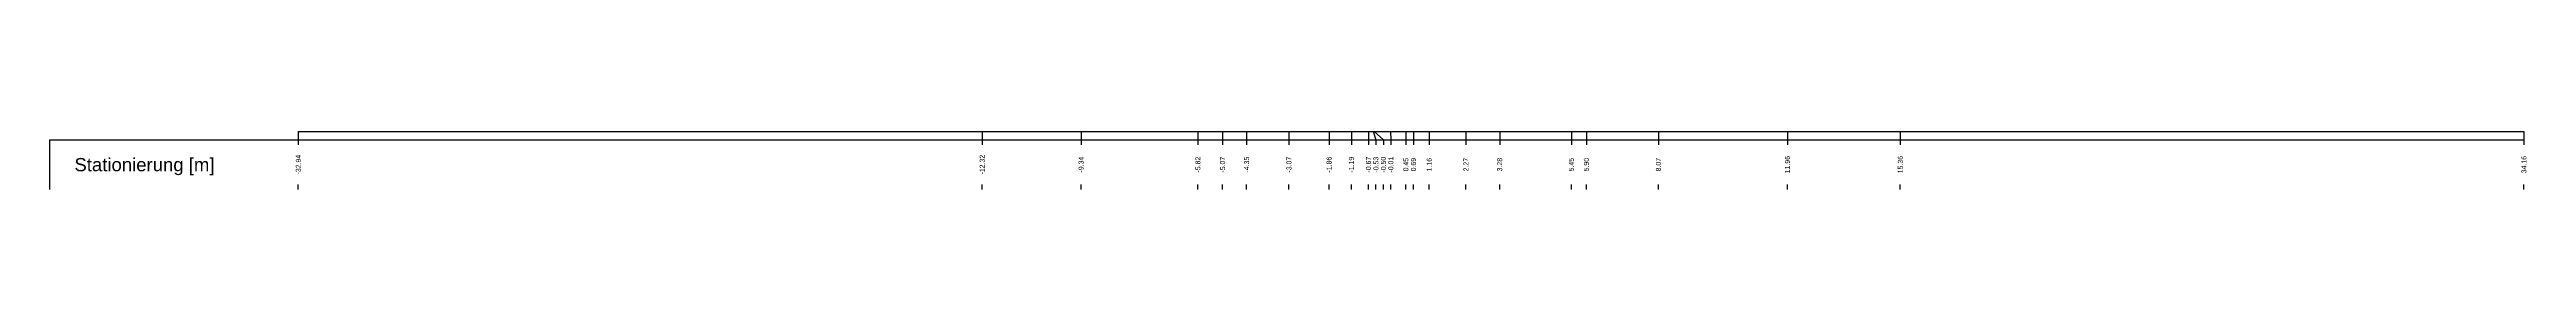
# Model space of a CAD drawing. Header units: millimetres. Extents: x -8 to 79, y -83 to 317.
# Drawn here: x -7.5 to 67.2, y 1.2 to 3 of the extents above; entities that cross this region are included whole.
import ezdxf
from ezdxf.enums import TextEntityAlignment as Align

# ---------------------------------------------------------------- set-up
doc = ezdxf.new("R2010")
doc.units = ezdxf.units.MM
doc.styles.get("Standard").update_dxf_attribs({"font": 'arial.ttf'})

msp = doc.modelspace()

# ---------------------------------------------------------------- linework, layer by layer
at = {"layer": 'band'}
for p, q in [((0, 2.75), (0, 2.6)), ((20.618, 2.75), (20.618, 2.6)), ((23.599, 2.75), (23.599, 2.6)), ((27.121, 2.75), (27.121, 2.6)), ((27.865, 2.75), (27.865, 2.6)), ((28.591, 2.75), (28.591, 2.6)), ((29.868, 2.75), (29.868, 2.6)), ((31.076, 2.75), (31.076, 2.6)), ((31.75, 2.75), (31.75, 2.6)), ((32.264, 2.75), (32.264, 2.6)), ((32.489, 2.75), (32.489, 2.6)), ((32.714, 2.75), (32.714, 2.6)), ((32.939, 2.75), (32.939, 2.6)), ((33.391, 2.75), (33.391, 2.6)), ((33.622, 2.75), (33.622, 2.6)), ((34.096, 2.75), (34.096, 2.6)), ((35.203, 2.75), (35.203, 2.6)), ((36.22, 2.75), (36.22, 2.6)), ((38.383, 2.75), (38.383, 2.6)), ((38.834, 2.75), (38.834, 2.6)), ((41.005, 2.75), (41.005, 2.6)), ((44.897, 2.75), (44.897, 2.6)), ((48.299, 2.75), (48.299, 2.6)), ((67.1, 2.75), (67.1, 2.6)), ((0, 1.25), (0, 1.4)), ((20.618, 1.25), (20.618, 1.4)), ((23.599, 1.25), (23.599, 1.4)), ((27.121, 1.25), (27.121, 1.4)), ((27.865, 1.25), (27.865, 1.4)), ((28.591, 1.25), (28.591, 1.4)), ((29.868, 1.25), (29.868, 1.4)), ((31.076, 1.25), (31.076, 1.4)), ((31.75, 1.25), (31.75, 1.4)), ((32.264, 1.25), (32.264, 1.4)), ((32.489, 1.25), (32.489, 1.4)), ((32.714, 1.25), (32.714, 1.4)), ((32.939, 1.25), (32.939, 1.4)), ((33.391, 1.25), (33.391, 1.4)), ((33.622, 1.25), (33.622, 1.4)), ((34.096, 1.25), (34.096, 1.4)), ((35.203, 1.25), (35.203, 1.4)), ((36.22, 1.25), (36.22, 1.4)), ((38.383, 1.25), (38.383, 1.4)), ((38.834, 1.25), (38.834, 1.4)), ((41.005, 1.25), (41.005, 1.4)), ((44.897, 1.25), (44.897, 1.4)), ((48.299, 1.25), (48.299, 1.4)), ((67.1, 1.25), (67.1, 1.4))]:
    msp.add_line(p, q, dxfattribs=at)
at = {"layer": 'frame'}
for p, q in [((0, 3), (67.1, 3)), ((-7.5, 2.75), (67.1, 2.75)), ((-7.5, 2.75), (-7.5, 1.25))]:
    msp.add_line(p, q, dxfattribs=at)
at = {"layer": 'marker', "color": 253}
for p, q in [((0, 3), (0, 2.75)), ((20.618, 3), (20.618, 2.75)), ((23.599, 3), (23.599, 2.75)), ((27.121, 3), (27.121, 2.75)), ((27.865, 3), (27.865, 2.75)), ((28.591, 3), (28.591, 2.75)), ((29.868, 3), (29.868, 2.75)), ((31.076, 3), (31.076, 2.75)), ((31.75, 3), (31.75, 2.75)), ((32.264, 3), (32.264, 2.75)), ((32.405, 3), (32.489, 2.75)), ((32.435, 3), (32.714, 2.75)), ((32.928, 3), (32.939, 2.75)), ((33.391, 3), (33.391, 2.75)), ((33.622, 3), (33.622, 2.75)), ((34.096, 3), (34.096, 2.75)), ((35.203, 3), (35.203, 2.75)), ((36.22, 3), (36.22, 2.75)), ((38.383, 3), (38.383, 2.75)), ((38.834, 3), (38.834, 2.75)), ((41.005, 3), (41.005, 2.75)), ((44.897, 3), (44.897, 2.75)), ((48.299, 3), (48.299, 2.75)), ((67.1, 3), (67.1, 2.75))]:
    msp.add_line(p, q, dxfattribs=at)

# ---------------------------------------------------------------- texts
for s, p in [('-32.94', (0, 2)), ('-12.32', (20.618, 2)), ('11.96', (44.897, 2)), ('15.36', (48.299, 2)), ('34.16', (67.1, 2)), ('-9.34', (23.599, 2)), ('-5.82', (27.121, 2)), ('-5.07', (27.865, 2)), ('-4.35', (28.591, 2)), ('-3.07', (29.868, 2)), ('-1.86', (31.076, 2)), ('-1.19', (31.75, 2)), ('-0.67', (32.264, 2)), ('-0.53', (32.489, 2)), ('-0.50', (32.714, 2)), ('-0.01', (32.939, 2)), ('0.45', (33.391, 2)), ('0.69', (33.622, 2)), ('1.16', (34.096, 2)), ('2.27', (35.203, 2)), ('3.28', (36.22, 2)), ('5.45', (38.383, 2)), ('5.90', (38.834, 2)), ('8.07', (41.005, 2))]:
    msp.add_text(s, height=0.15, rotation=90).set_placement(p, align=Align.MIDDLE)
msp.add_text('Stationierung [m]', height=0.4).set_placement((-6.75, 2), align=Align.MIDDLE_LEFT)

doc.saveas('drawing.dxf')
